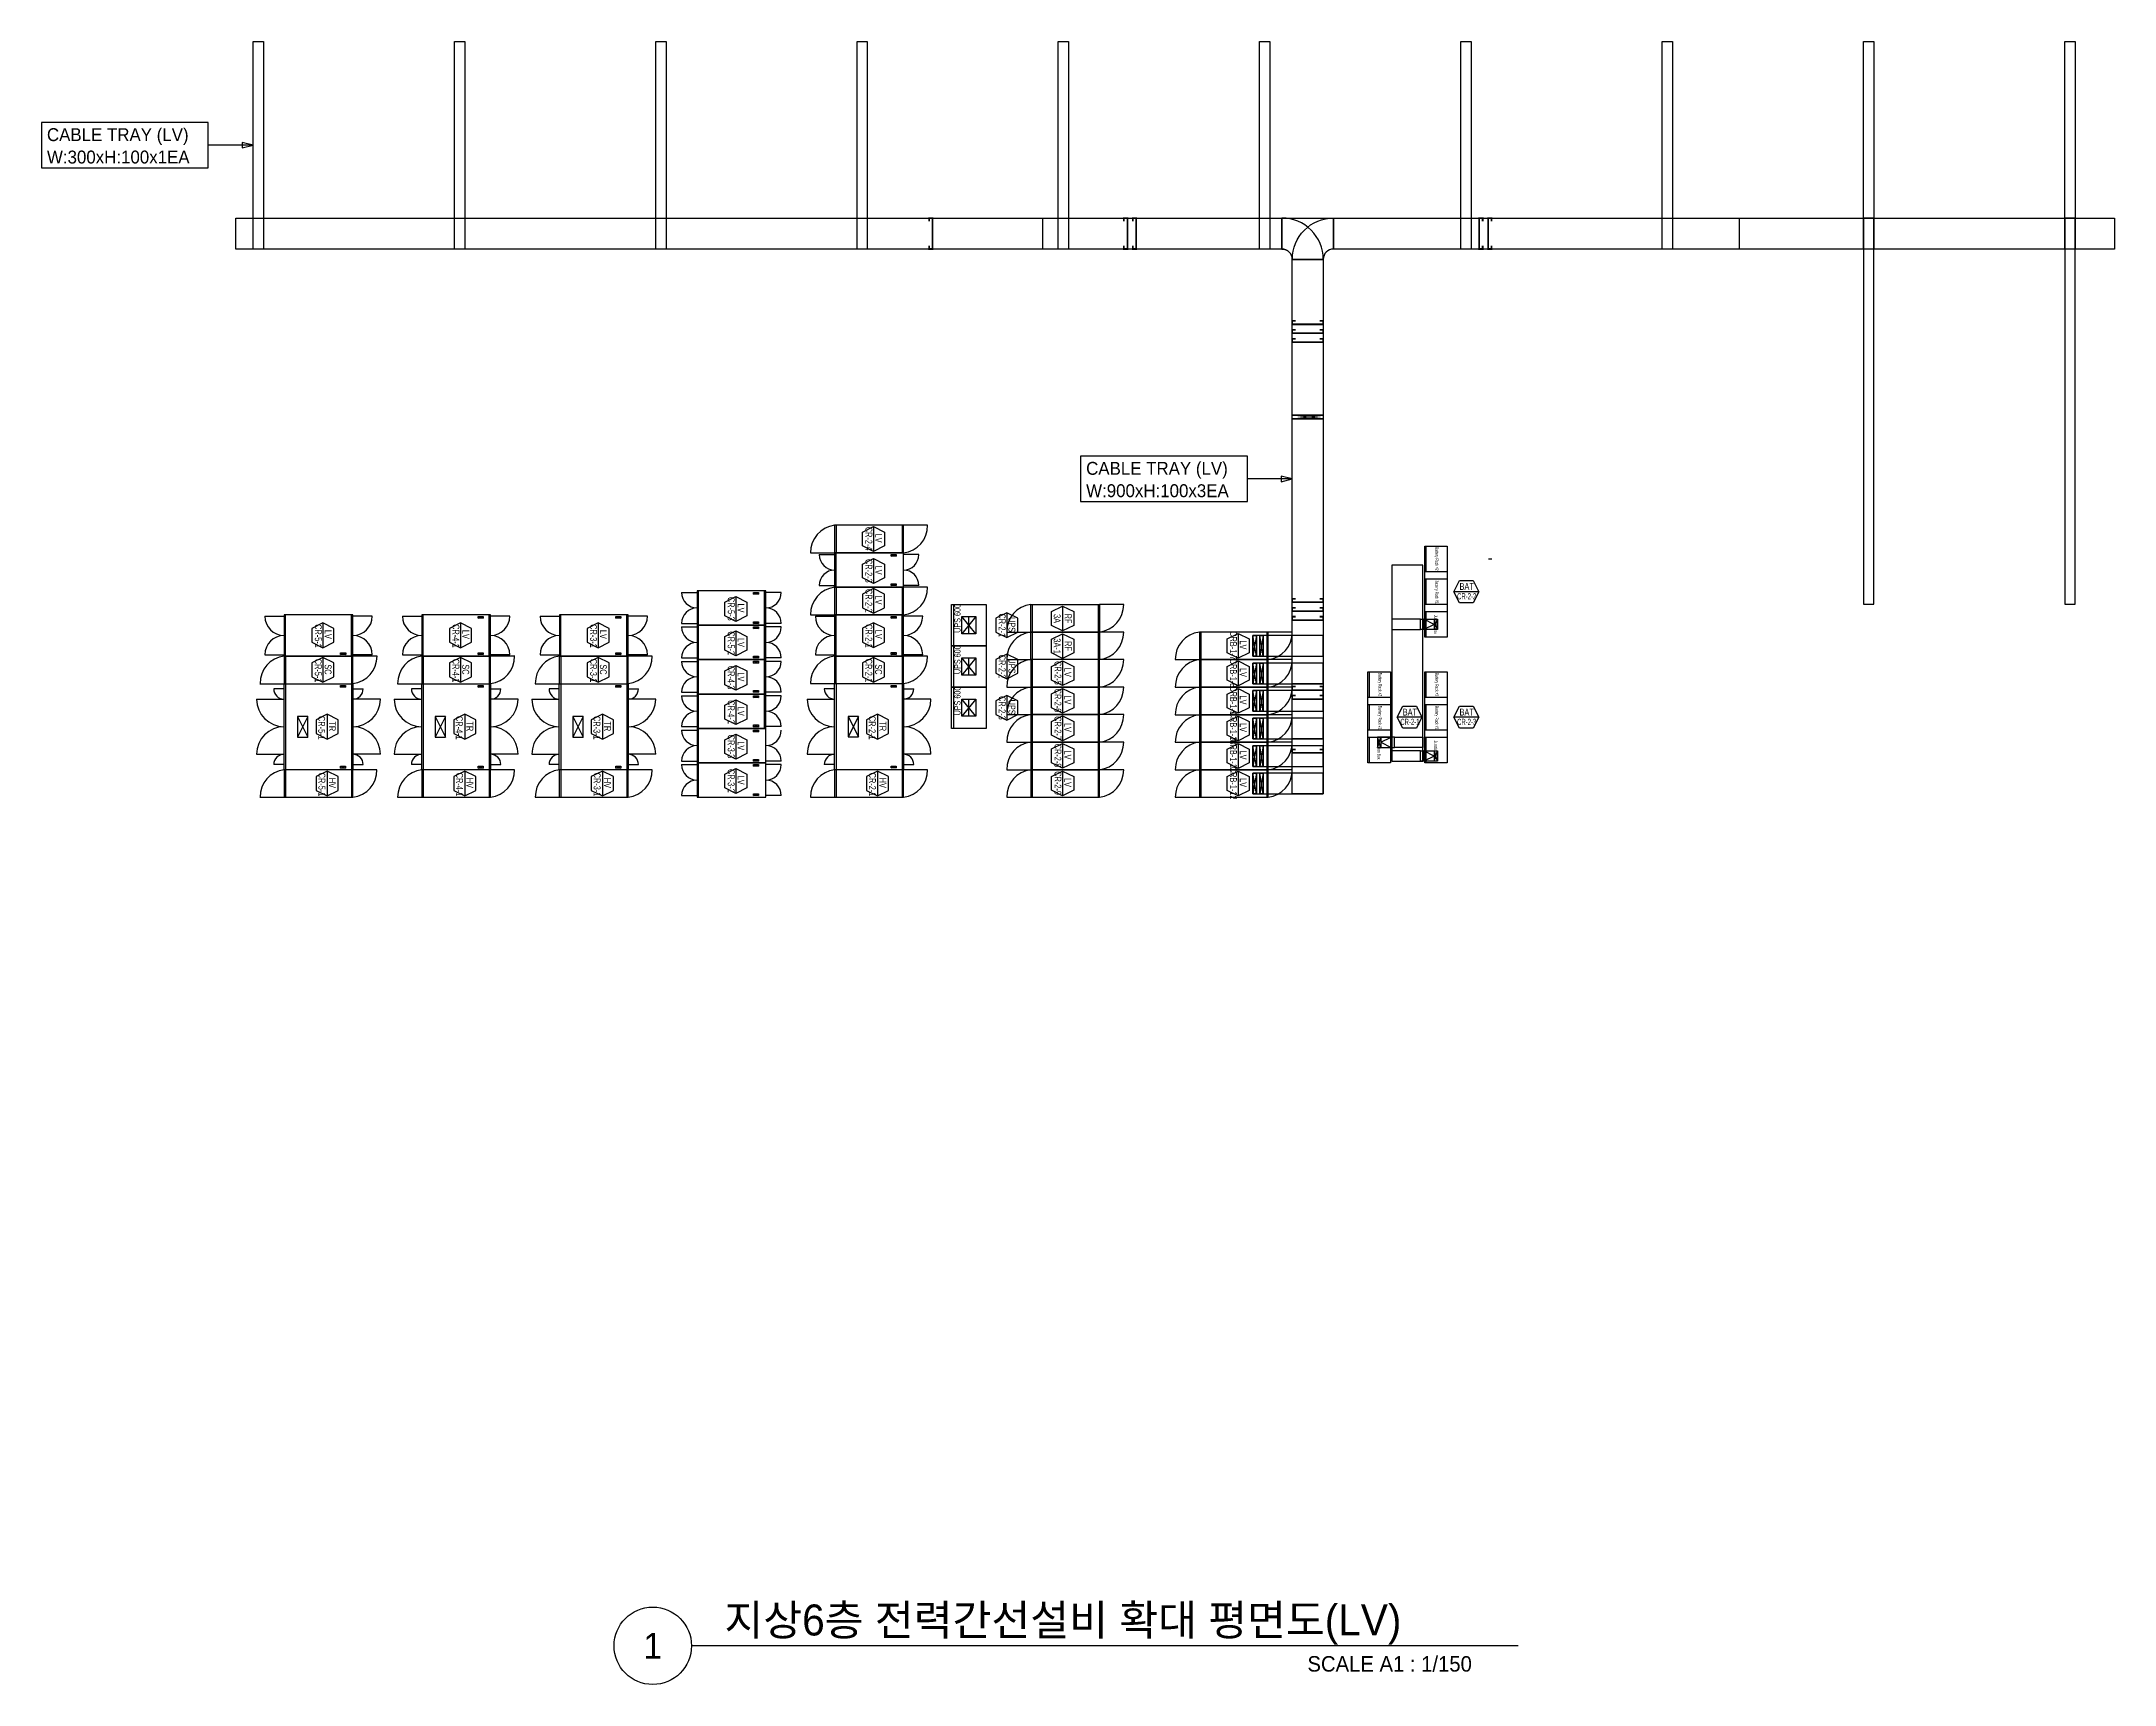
# Model space of a CAD drawing. Header units: millimetres. Extents: x -19577 to 374132, y 182625 to 847314.
# Drawn here: x 278548 to 338797, y 717225 to 764959 of the extents above; entities that cross this region are included whole.
import ezdxf
from ezdxf.enums import TextEntityAlignment as Align

# ---------------------------------------------------------------- set-up
doc = ezdxf.new("R2010")
doc.units = ezdxf.units.MM
doc.header["$LTSCALE"] = 150
for name, color, linetype in [('------00 Switch Gear', 3, 'Continuous'), ('------00 Switch Gear_Number', 1, 'Continuous'), ('-----26 Electrical Cable Tray_HV_N', 30, 'Continuous'), ('-----26 Electrical Cable Tray_LV_UPSBAT', 11, 'Continuous'), ('-----26 Electrical Cable Tray_LV_UT', 141, 'Continuous'), ('-----41 Drawing Title', 2, 'Continuous'), ('A-HAT-MATL', 8, 'Continuous')]:
    doc.layers.add(name, color=color, linetype=linetype)
doc.layers.add('NOPLOT', color=191, linetype='Continuous', plot=False)
doc.styles.add('ELEC', font='Dotum.ttf')

msp = doc.modelspace()

# ---------------------------------------------------------------- texts
at = {"layer": '------00 Switch Gear', "style": 'ELEC', "width": 0.6}
for s, p in [('Battery Rack #2', (319103, 749928, 0)), ('Battery Rack #1', (319103, 748966, 0)), ('Junction Box', (319072, 748025, 0)), ('Battery Rack #2', (317453, 746278, 0)), ('Battery Rack #2', (319103, 746278, 0)), ('Battery Rack #1', (317453, 745316, 0)), ('Battery Rack #1', (319103, 745316, 0)), ('Junction Box', (317422, 744375, 0)), ('Junction Box', (319072, 744375, 0))]:
    msp.add_text(s, height=100, rotation=270, dxfattribs=at).set_placement(p, align=Align.MIDDLE_CENTER)
at = {"layer": '------00 Switch Gear_Number', "color": 0, "style": 'ELEC', "width": 0.7}
for s, p in [('CR-2-4', (302594, 750516, 0)), ('LV', (302879, 750531, 0)), ('CR-2-3', (302594, 749580, 0)), ('LV', (302879, 749601, 0)), ('CR-2-2', (302594, 748710, 0)), ('CR-5-3', (298594, 748478, 0)), ('LV', (298879, 748499, 0)), ('LV', (302879, 748732, 0)), ('CR-5-1', (286594, 747687, 0)), ('LV', (286879, 747734, 0)), ('CR-4-1', (290594, 747687, 0)), ('LV', (290879, 747734, 0)), ('CR-3-1', (294594, 747687, 0)), ('LV', (294879, 747734, 0)), ('CR-5-2', (298594, 747478, 0)), ('CR-2-1', (302594, 747689, 0)), ('LV', (302879, 747735, 0)), ('CR-2-1', (306468, 747998)), ('UPS', (306753, 748020)), ('CRB-1-7', (313190, 747411)), ('LV', (298879, 747499, 0)), ('CR-2-2', (306468, 746798)), ('LV', (313475, 747428)), ('CR-5-1', (286593, 746682, 0)), ('SC', (286878, 746714, 0)), ('CR-4-1', (290593, 746682, 0)), ('SC', (290878, 746714, 0)), ('CR-3-1', (294593, 746682, 0)), ('SC', (294878, 746714, 0)), ('CR-4-3', (298594, 746478, 0)), ('LV', (298879, 746499, 0)), ('CR-2-1', (302593, 746683, 0)), ('SC', (302878, 746715, 0)), ('UPS', (306753, 746820)), ('CR-2-5', (308090, 746614)), ('LV', (308375, 746631)), ('CRB-1-8', (313190, 746611)), ('LV', (313475, 746628)), ('CR-2-3', (306468, 745598)), ('CR-2-6', (308090, 745814)), ('LV', (308375, 745831)), ('CRB-1-9', (313190, 745811, 0)), ('LV', (313475, 745828, 0)), ('CR-5-1', (286691, 745019, 0)), ('CR-4-1', (290691, 745019, 0)), ('CR-3-1', (294691, 745019, 0)), ('CR-4-2', (298594, 745478, 0)), ('LV', (298879, 745499, 0)), ('CR-2-1', (302692, 745021, 0)), ('UPS', (306753, 745620)), ('CR-2-7', (308090, 745014)), ('CRB-1-10', (313190, 745011, 0)), ('TR', (287001, 745064, 0)), ('TR', (291001, 745064, 0)), ('TR', (295001, 745064, 0)), ('CR-3-3', (298594, 744478, 0)), ('TR', (303002, 745065, 0)), ('LV', (308375, 745031)), ('LV', (313475, 745028, 0)), ('LV', (298879, 744499, 0)), ('CR-2-8', (308090, 744214)), ('LV', (308375, 744231)), ('CRB-1-11', (313190, 744211, 0)), ('LV', (313475, 744228, 0)), ('CR-5-1', (286698, 743372, 0)), ('HV', (287001, 743418, 0)), ('CR-4-1', (290698, 743372, 0)), ('HV', (291001, 743418, 0)), ('CR-3-1', (294698, 743372, 0)), ('HV', (295001, 743418, 0)), ('CR-3-2', (298594, 743478, 0)), ('LV', (298879, 743499, 0)), ('CR-2-1', (302699, 743373, 0)), ('HV', (303002, 743420, 0)), ('CR-2-9', (308090, 743414)), ('LV', (308375, 743431)), ('CRB-1-12', (313190, 743411, 0)), ('LV', (313475, 743428, 0))]:
    msp.add_text(s, height=200, rotation=270, dxfattribs=at).set_placement(p, align=Align.MIDDLE_CENTER)
at = {"layer": '------00 Switch Gear_Number', "color": 0, "style": 'ELEC'}
for s, height, width, p in [('CR-2-2', 180, 0.6, (319969, 748842, 0)), ('BAT', 200, 0.7, (319969, 749126, 0)), ('CR-2-1', 180, 0.6, (318319, 745192, 0)), ('BAT', 200, 0.7, (318319, 745476, 0)), ('CR-2-3', 180, 0.6, (319969, 745192, 0)), ('BAT', 200, 0.7, (319969, 745476, 0))]:
    msp.add_text(s, height=height, dxfattribs=dict(at, width=width)).set_placement(p, align=Align.MIDDLE_CENTER)
at = {"layer": '------00 Switch Gear_Number', "color": 7, "style": 'ELEC', "width": 0.7}
for s, p in [('3A', (308067, 748194)), ('RF', (308387, 748194)), ('3A-1', (308067, 747394)), ('RF', (308387, 747394))]:
    msp.add_text(s, height=200, rotation=270, dxfattribs=at).set_placement(p, align=Align.MIDDLE_CENTER)
at = {"layer": '-----26 Electrical Cable Tray_LV_UT', "style": 'ELEC'}
for s, p in [('CABLE TRAY (LV)', (278708, 762252)), ('W:300xH:100x1EA', (278708, 761602)), ('CABLE TRAY (LV)', (308909, 752558)), ('W:900xH:100x3EA', (308909, 751908))]:
    msp.add_text(s, height=375, dxfattribs=at).set_placement(p, align=Align.MIDDLE_LEFT)
at = {"layer": '-----41 Drawing Title', "color": 2, "style": 'ELEC'}
msp.add_text('지상6층 전력간선설비 확대 평면도(LV)', height=900, dxfattribs=at).set_placement((298398, 718650))
at = {"layer": '-----41 Drawing Title', "color": 7, "style": 'ELEC'}
msp.add_text('1', height=750, dxfattribs=at).set_placement((296314, 718350), align=Align.MIDDLE)
at = {"layer": '-----41 Drawing Title', "style": 'ELEC'}
msp.add_text('SCALE A1 : 1/150', height=450, dxfattribs=at).set_placement((320119, 717600), align=Align.RIGHT)

# ---------------------------------------------------------------- blocks, each defined once
blk = doc.blocks.new('UPS 600kV')
at = {"layer": '------00 Switch Gear'}
blk.add_line((800, 850), (-402, 850), dxfattribs=at)
blk.add_lwpolyline([(798, -100), (-402, -100), (-402, 900), (798, 900)], close=True, dxfattribs=at)
at = {"layer": 'NOPLOT'}
for p, q in [((-52, 199), (448, 601)), ((448, 199), (-52, 601)), ((-52, 400), (448, 400))]:
    blk.add_line(p, q, dxfattribs=at)
blk.add_lwpolyline([(448, 601), (448, 199), (-52, 199), (-52, 601)], close=True, dxfattribs=at)
at = {"layer": 'NOPLOT', "style": 'ELEC', "width": 0.85}
blk.add_text('UPS 600', height=178.2, dxfattribs=at).set_placement((-26, 731), align=Align.MIDDLE_LEFT)
blk = doc.blocks.new('A$C2e8f9a8b')
at = {"color": 0}
blk.add_line((30, 750), (30, 0), dxfattribs=at)
blk.add_lwpolyline([(650, 0), (0, 0), (0, 750), (650, 750)], close=True, dxfattribs=at)
blk = doc.blocks.new('A$550585017316')
at = {"color": 0}
for p, q in [((400, 300), (0, 300)), ((0, 300), (0, 0)), ((0, 0), (400, 0)), ((500, 300), (400, 300)), ((400, 0), (500, 0)), ((500, 0), (500, 300))]:
    blk.add_line(p, q, dxfattribs=at)
at = {"color": 8}
for p, q in [((100, 0), (0, 300)), ((0, 0), (100, 300)), ((100, 150), (400, 300)), ((100, 300), (100, 0)), ((100, 150), (400, 0)), ((400, 0), (400, 300))]:
    blk.add_line(p, q, dxfattribs=at)

# ---------------------------------------------------------------- linework, layer by layer
at = {"layer": '------00 Switch Gear'}
for p, q in [((301640, 750903), (301640, 750103)), ((303558, 750903), (303558, 750103)), ((304300, 750903), (303600, 750903)), ((300900, 750103), (301600, 750103)), ((301642, 749103), (301642, 750103)), ((301152, 750051), (301600, 750051)), ((303240, 750053), (303390, 750003)), ((303240, 750003), (303390, 750053)), ((304048, 750051), (303600, 750051)), ((297152, 748950), (297600, 748950)), ((297642, 748002), (297642, 749002)), ((299240, 748952), (299390, 748902)), ((299240, 748902), (299390, 748952)), ((299558, 748002), (299558, 749002)), ((300048, 748950), (299600, 748950)), ((300048, 748950), (299600, 748950)), ((301152, 749155), (301600, 749155)), ((301640, 749103), (301640, 748303)), ((303240, 749203), (303390, 749153)), ((303240, 749153), (303390, 749203)), ((303558, 749103), (303558, 748303)), ((304048, 749155), (303600, 749155)), ((304300, 749103), (303600, 749103)), ((285642, 747102), (285642, 748302)), ((287560, 747102), (287560, 748302)), ((289642, 747102), (289642, 748302)), ((291560, 747102), (291560, 748302)), ((293642, 747102), (293642, 748302)), ((295560, 747102), (295560, 748302)), ((300900, 748303), (301600, 748303)), ((300900, 748303), (301600, 748303)), ((301642, 747103), (301642, 748303)), ((303560, 747103), (303560, 748303)), ((307342, 748603), (307342, 747803)), ((309260, 748603), (309260, 747803)), ((285040, 748262), (285600, 748262)), ((288160, 748262), (287600, 748262)), ((289040, 748262), (289600, 748262)), ((291240, 748252), (291390, 748202)), ((291240, 748202), (291390, 748252)), ((292160, 748262), (291600, 748262)), ((293040, 748262), (293600, 748262)), ((295240, 748252), (295390, 748202)), ((295240, 748202), (295390, 748252)), ((296160, 748262), (295600, 748262)), ((297152, 748054), (297600, 748054)), ((297152, 747950), (297600, 747950)), ((297642, 747002), (297642, 748002)), ((299240, 748102), (299390, 748052)), ((299240, 748052), (299390, 748102)), ((299240, 747952), (299390, 747902)), ((299240, 747902), (299390, 747952)), ((299558, 747002), (299558, 748002)), ((300048, 748054), (299600, 748054)), ((300048, 747950), (299600, 747950)), ((301040, 748263), (301600, 748263)), ((303240, 748253), (303390, 748203)), ((303240, 748203), (303390, 748253)), ((304160, 748263), (303600, 748263)), ((307342, 747803), (307342, 747003)), ((309260, 747803), (309260, 747003)), ((312240, 747800), (312240, 747000)), ((314158, 747800), (314158, 747000)), ((285040, 747142), (285600, 747142)), ((285639, 747102), (285639, 746302)), ((287240, 747202), (287390, 747152)), ((287240, 747152), (287390, 747202)), ((287559, 747102), (287559, 746302)), ((288160, 747142), (287600, 747142)), ((288301, 747102), (287601, 747102)), ((289040, 747142), (289600, 747142)), ((289639, 747102), (289639, 746302)), ((291240, 747202), (291390, 747152)), ((291240, 747152), (291390, 747202)), ((291559, 747102), (291559, 746302)), ((292160, 747142), (291600, 747142)), ((292301, 747102), (291601, 747102)), ((293040, 747142), (293600, 747142)), ((293639, 747102), (293639, 746302)), ((295240, 747202), (295390, 747152)), ((295240, 747152), (295390, 747202)), ((295559, 747102), (295559, 746302)), ((296160, 747142), (295600, 747142)), ((296301, 747102), (295601, 747102)), ((299240, 747102), (299390, 747052)), ((299240, 747052), (299390, 747102)), ((301040, 747143), (301600, 747143)), ((301639, 747103), (301639, 746303)), ((303240, 747203), (303390, 747153)), ((303240, 747153), (303390, 747203)), ((303559, 747103), (303559, 746303)), ((304160, 747143), (303600, 747143)), ((304301, 747103), (303601, 747103)), ((297152, 747054), (297600, 747054)), ((297152, 746950), (297600, 746950)), ((297642, 746002), (297642, 747002)), ((299240, 746952), (299390, 746902)), ((299240, 746902), (299390, 746952)), ((299558, 746002), (299558, 747002)), ((300048, 747054), (299600, 747054)), ((300048, 746950), (299600, 746950)), ((307340, 747003), (307340, 746203)), ((309258, 747003), (309258, 746203)), ((310000, 747003), (309300, 747003)), ((312240, 747000), (312240, 746200)), ((314158, 747000), (314158, 746200)), ((284899, 746302), (285599, 746302)), ((285599, 746152), (285299, 746152)), ((285643, 746302), (285643, 743802)), ((287239, 746252), (287389, 746202)), ((287239, 746202), (287389, 746252)), ((287239, 746252), (287389, 746202)), ((287239, 746202), (287389, 746252)), ((287557, 746302), (287557, 743802)), ((287599, 746152), (287899, 746152)), ((288899, 746302), (289599, 746302)), ((289599, 746152), (289299, 746152)), ((289643, 746302), (289643, 743802)), ((291239, 746252), (291389, 746202)), ((291239, 746202), (291389, 746252)), ((291557, 746302), (291557, 743802)), ((291599, 746152), (291899, 746152)), ((292899, 746302), (293599, 746302)), ((293599, 746152), (293299, 746152)), ((293643, 746302), (293643, 743802)), ((295239, 746252), (295389, 746202)), ((295239, 746202), (295389, 746252)), ((295557, 746302), (295557, 743802)), ((295599, 746152), (295899, 746152)), ((297152, 746054), (297600, 746054)), ((297152, 745950), (297600, 745950)), ((297642, 745002), (297642, 746002)), ((299240, 746102), (299390, 746052)), ((299240, 746052), (299390, 746102)), ((299240, 745952), (299390, 745902)), ((299240, 745902), (299390, 745952)), ((299558, 745002), (299558, 746002)), ((300048, 746054), (299600, 746054)), ((300048, 745950), (299600, 745950)), ((300899, 746303), (301599, 746303)), ((301600, 746153), (301300, 746153)), ((301644, 746303), (301644, 743803)), ((303240, 746253), (303390, 746203)), ((303240, 746203), (303390, 746253)), ((303558, 746303), (303558, 743803)), ((303600, 746153), (303900, 746153)), ((307340, 746203), (307340, 745403)), ((309258, 746203), (309258, 745403)), ((310000, 746203), (309300, 746203)), ((312240, 746200), (312240, 745400)), ((314158, 746200), (314158, 745400)), ((284799, 745852), (285599, 745852)), ((288399, 745852), (287599, 745852)), ((288799, 745852), (289599, 745852)), ((292399, 745852), (291599, 745852)), ((292799, 745852), (293599, 745852)), ((296399, 745852), (295599, 745852)), ((300800, 745853), (301600, 745853)), ((304400, 745853), (303600, 745853)), ((307340, 745403), (307340, 744603)), ((309258, 745403), (309258, 744603)), ((310000, 745403), (309300, 745403)), ((312240, 745400), (312240, 744600)), ((314158, 745400), (314158, 744600)), ((297152, 745054), (297600, 745054)), ((297152, 744950), (297600, 744950)), ((297642, 744002), (297642, 745002)), ((299240, 745102), (299390, 745052)), ((299240, 745052), (299390, 745102)), ((299240, 744952), (299390, 744902)), ((299240, 744902), (299390, 744952)), ((300048, 745054), (299600, 745054)), ((284799, 744252), (285599, 744252)), ((288399, 744252), (287599, 744252)), ((288799, 744252), (289599, 744252)), ((292399, 744252), (291599, 744252)), ((292799, 744252), (293599, 744252)), ((296399, 744252), (295599, 744252)), ((299240, 744102), (299390, 744052)), ((299240, 744052), (299390, 744102)), ((300800, 744253), (301600, 744253)), ((304400, 744253), (303600, 744253)), ((307340, 744603), (307340, 743803)), ((309258, 744603), (309258, 743803)), ((310000, 744603), (309300, 744603)), ((312240, 744600), (312240, 743800)), ((314158, 744600), (314158, 743800)), ((285599, 743952), (285299, 743952)), ((285639, 743802), (285639, 743002)), ((287239, 743902), (287389, 743852)), ((287239, 743852), (287389, 743902)), ((287557, 743802), (287557, 743002)), ((287599, 743952), (287899, 743952)), ((288299, 743802), (287599, 743802)), ((289599, 743952), (289299, 743952)), ((289639, 743802), (289639, 743002)), ((291239, 743902), (291389, 743852)), ((291239, 743852), (291389, 743902)), ((291557, 743802), (291557, 743002)), ((291599, 743952), (291899, 743952)), ((292299, 743802), (291599, 743802)), ((293599, 743952), (293299, 743952)), ((293639, 743802), (293639, 743002)), ((295239, 743902), (295389, 743852)), ((295239, 743852), (295389, 743902)), ((295557, 743802), (295557, 743002)), ((295599, 743952), (295899, 743952)), ((296299, 743802), (295599, 743802)), ((297152, 744054), (297600, 744054)), ((297152, 743950), (297600, 743950)), ((297642, 743002), (297642, 744002)), ((299240, 743952), (299390, 743902)), ((299240, 743902), (299390, 743952)), ((300048, 744054), (299600, 744054)), ((300048, 743950), (299600, 743950)), ((301600, 743953), (301300, 743953)), ((301640, 743803), (301640, 743003)), ((303240, 743903), (303390, 743853)), ((303240, 743853), (303390, 743903)), ((303558, 743803), (303558, 743003)), ((303600, 743953), (303900, 743953)), ((304300, 743803), (303600, 743803)), ((307340, 743803), (307340, 743003)), ((309258, 743803), (309258, 743003)), ((310000, 743803), (309300, 743803)), ((312240, 743800), (312240, 743000)), ((314158, 743800), (314158, 743000)), ((284899, 743002), (285599, 743002)), ((288899, 743002), (289599, 743002)), ((292899, 743002), (293599, 743002)), ((297152, 743054), (297600, 743054)), ((299240, 743102), (299390, 743052)), ((299240, 743052), (299390, 743102)), ((300048, 743054), (299600, 743054)), ((300900, 743003), (301600, 743003))]:
    msp.add_line(p, q, dxfattribs=at)
at = {"layer": '------00 Switch Gear', "elevation": 0}
for points in [[(301600, 750903), (301600, 750103), (303600, 750103), (303600, 750903)], [(303600, 749103), (303600, 750103), (301600, 750103), (301600, 749103)], [(319400, 747650), (318750, 747650), (318750, 750300), (319400, 750300)], [(303390, 750053), (303390, 750003), (303240, 750003), (303240, 750053)], [(299600, 748002), (299600, 749002), (297600, 749002), (297600, 748002)], [(299390, 748952), (299390, 748902), (299240, 748902), (299240, 748952)], [(301600, 749103), (301600, 748303), (303600, 748303), (303600, 749103)], [(303390, 749203), (303390, 749153), (303240, 749153), (303240, 749203)], [(287600, 747102), (287600, 748302), (285600, 748302), (285600, 747102)], [(291600, 747102), (291600, 748302), (289600, 748302), (289600, 747102)], [(295600, 747102), (295600, 748302), (293600, 748302), (293600, 747102)], [(303600, 747103), (303600, 748303), (301600, 748303), (301600, 747103)], [(309300, 748603), (309300, 747803), (307300, 747803), (307300, 748603)], [(291390, 748252), (291390, 748202), (291240, 748202), (291240, 748252)], [(295390, 748252), (295390, 748202), (295240, 748202), (295240, 748252)], [(299600, 747002), (299600, 748002), (297600, 748002), (297600, 747002)], [(299390, 748102), (299390, 748052), (299240, 748052), (299240, 748102)], [(299390, 747952), (299390, 747902), (299240, 747902), (299240, 747952)], [(303390, 748253), (303390, 748203), (303240, 748203), (303240, 748253)], [(309300, 747803), (309300, 747003), (307300, 747003), (307300, 747803)], [(312200, 747800), (312200, 747000), (314200, 747000), (314200, 747800)], [(285599, 747102), (285599, 746302), (287601, 746302), (287601, 747102)], [(287390, 747202), (287390, 747152), (287240, 747152), (287240, 747202)], [(289599, 747102), (289599, 746302), (291601, 746302), (291601, 747102)], [(291390, 747202), (291390, 747152), (291240, 747152), (291240, 747202)], [(293599, 747102), (293599, 746302), (295601, 746302), (295601, 747102)], [(295390, 747202), (295390, 747152), (295240, 747152), (295240, 747202)], [(299390, 747102), (299390, 747052), (299240, 747052), (299240, 747102)], [(301599, 747103), (301599, 746303), (303601, 746303), (303601, 747103)], [(303390, 747203), (303390, 747153), (303240, 747153), (303240, 747203)], [(299600, 746002), (299600, 747002), (297600, 747002), (297600, 746002)], [(299390, 746952), (299390, 746902), (299240, 746902), (299240, 746952)], [(307300, 747003), (307300, 746203), (309300, 746203), (309300, 747003)], [(312200, 747000), (312200, 746200), (314200, 746200), (314200, 747000)], [(317750, 744000), (317100, 744000), (317100, 746650), (317750, 746650)], [(319400, 744000), (318750, 744000), (318750, 746650), (319400, 746650)], [(287599, 746302), (287599, 743802), (285599, 743802), (285599, 746302)], [(287389, 746252), (287389, 746202), (287239, 746202), (287239, 746252)], [(287389, 746252), (287389, 746202), (287239, 746202), (287239, 746252)], [(291599, 746302), (291599, 743802), (289599, 743802), (289599, 746302)], [(291389, 746252), (291389, 746202), (291239, 746202), (291239, 746252)], [(295599, 746302), (295599, 743802), (293599, 743802), (293599, 746302)], [(295389, 746252), (295389, 746202), (295239, 746202), (295239, 746252)], [(299600, 745002), (299600, 746002), (297600, 746002), (297600, 745002)], [(299390, 746102), (299390, 746052), (299240, 746052), (299240, 746102)], [(299390, 745952), (299390, 745902), (299240, 745902), (299240, 745952)], [(303600, 746303), (303600, 743803), (301600, 743803), (301600, 746303)], [(303390, 746253), (303390, 746203), (303240, 746203), (303240, 746253)], [(307300, 746203), (307300, 745403), (309300, 745403), (309300, 746203)], [(307300, 745403), (307300, 744603), (309300, 744603), (309300, 745403)], [(299600, 744002), (299600, 745002), (297600, 745002), (297600, 744002)], [(299390, 745102), (299390, 745052), (299240, 745052), (299240, 745102)], [(299390, 744952), (299390, 744902), (299240, 744902), (299240, 744952)], [(299390, 744102), (299390, 744052), (299240, 744052), (299240, 744102)], [(307300, 744603), (307300, 743803), (309300, 743803), (309300, 744603)], [(285599, 743802), (285599, 743002), (287599, 743002), (287599, 743802)], [(287389, 743902), (287389, 743852), (287239, 743852), (287239, 743902)], [(289599, 743802), (289599, 743002), (291599, 743002), (291599, 743802)], [(291389, 743902), (291389, 743852), (291239, 743852), (291239, 743902)], [(293599, 743802), (293599, 743002), (295599, 743002), (295599, 743802)], [(295389, 743902), (295389, 743852), (295239, 743852), (295239, 743902)], [(299600, 743002), (299600, 744002), (297600, 744002), (297600, 743002)], [(299390, 743952), (299390, 743902), (299240, 743902), (299240, 743952)], [(301600, 743803), (301600, 743003), (303600, 743003), (303600, 743803)], [(303390, 743903), (303390, 743853), (303240, 743853), (303240, 743903)], [(307300, 743803), (307300, 743003), (309300, 743003), (309300, 743803)], [(299390, 743102), (299390, 743052), (299240, 743052), (299240, 743102)]]:
    msp.add_lwpolyline(points, close=True, dxfattribs=at)
at = {"layer": '------00 Switch Gear'}
for points in [[(307300, 748603, 0.385743), (306600, 747803), (307300, 747803)], [(309300, 747803, 0.385743), (310000, 748603), (309300, 748603)], [(307300, 747803, 0.385743), (306600, 747003), (307300, 747003)], [(309300, 747003, 0.385743), (310000, 747803), (309300, 747803)], [(312200, 747800, 0.385743), (311500, 747000), (312200, 747000)], [(314200, 747000, 0.385743), (314900, 747800), (314200, 747800)], [(307300, 747003, 0.385743), (306600, 746203), (307300, 746203)], [(312200, 747000, 0.385743), (311500, 746200), (312200, 746200)], [(314200, 746200, 0.385743), (314900, 747000), (314200, 747000)], [(307300, 746203, 0.385743), (306600, 745403), (307300, 745403)], [(307300, 745403, 0.385743), (306600, 744603), (307300, 744603)], [(307300, 744603, 0.385743), (306600, 743803), (307300, 743803)], [(307300, 743803, 0.385743), (306600, 743003), (307300, 743003)]]:
    msp.add_lwpolyline(points, format="xyb", dxfattribs=at)
at = {"layer": '------00 Switch Gear', "elevation": 0}
for points in [[(312200, 746200, 0.385743), (311500, 745400), (312200, 745400)], [(314200, 745400, 0.385743), (314900, 746200), (314200, 746200)], [(312200, 745400, 0.385743), (311500, 744600), (312200, 744600)], [(314200, 744600, 0.385743), (314900, 745400), (314200, 745400)], [(312200, 744600, 0.385743), (311500, 743800), (312200, 743800)], [(314200, 743800, 0.385743), (314900, 744600), (314200, 744600)], [(312200, 743800, 0.385743), (311500, 743000), (312200, 743000)], [(314200, 743000, 0.385743), (314900, 743800), (314200, 743800)]]:
    msp.add_lwpolyline(points, format="xyb", dxfattribs=at)
at = {"layer": '------00 Switch Gear'}
for points in [[(312200, 746200), (312200, 745400), (314200, 745400), (314200, 746200)], [(312200, 745400), (312200, 744600), (314200, 744600), (314200, 745400)], [(312200, 744600), (312200, 743800), (314200, 743800), (314200, 744600)], [(312200, 743800), (312200, 743000), (314200, 743000), (314200, 743800)]]:
    msp.add_lwpolyline(points, close=True, dxfattribs=at)
for centre, radius, start, end in [((301692, 750117), 791, 96.62652, 181.00162), ((303509, 750889), 791, 276.62652, 1.00162), ((301600, 750051), 448, 180, 270), ((301600, 749155), 448, 90, 180), ((303600, 750051), 448, 270, 0), ((303600, 749155), 448, 0, 90), ((297600, 748950), 448, 180, 270), ((299600, 748950), 448, 270, 0), ((301692, 748317), 791, 96.62652, 181.00162), ((303509, 749089), 791, 276.62652, 1.00162), ((297600, 748054), 448, 90, 180), ((299600, 748054), 448, 0, 90), ((285600, 748262), 560, 180, 270), ((285600, 747142), 560, 90, 180), ((287600, 748262), 560, 270, 0), ((287600, 747142), 560, 0, 90), ((289600, 748262), 560, 180, 270), ((289600, 747142), 560, 90, 180), ((291600, 748262), 560, 270, 0), ((291600, 747142), 560, 0, 90), ((293600, 748262), 560, 180, 270), ((293600, 747142), 560, 90, 180), ((295600, 748262), 560, 270, 0), ((295600, 747142), 560, 0, 90), ((297600, 747950), 448, 180, 270), ((299600, 747950), 448, 270, 0), ((301600, 748263), 560, 180, 270), ((301600, 747143), 560, 90, 180), ((303600, 748263), 560, 270, 0), ((303600, 747143), 560, 0, 90), ((285691, 746315), 791, 96.62652, 181.00162), ((287510, 747088), 791, 276.62652, 1.00162), ((289691, 746315), 791, 96.62652, 181.00162), ((291510, 747088), 791, 276.62652, 1.00162), ((293691, 746315), 791, 96.62652, 181.00162), ((295510, 747088), 791, 276.62652, 1.00162), ((297600, 747054), 448, 90, 180), ((299600, 747054), 448, 0, 90), ((301691, 746317), 791, 96.62652, 181.00162), ((303510, 747089), 791, 276.62652, 1.00162), ((297600, 746950), 448, 180, 270), ((297600, 746054), 448, 90, 180), ((299600, 746950), 448, 270, 0), ((299600, 746054), 448, 0, 90), ((309209, 746989), 791, 276.62652, 1.00162), ((285599, 746152), 300, 180, 270), ((287599, 746152), 300, 270, 0), ((289599, 746152), 300, 180, 270), ((291599, 746152), 300, 270, 0), ((293599, 746152), 300, 180, 270), ((295599, 746152), 300, 270, 0), ((297600, 745950), 448, 180, 270), ((299600, 745950), 448, 270, 0), ((301600, 746153), 300, 180, 270), ((303600, 746153), 300, 270, 0), ((309209, 746189), 791, 276.62652, 1.00162), ((285599, 745852), 800, 180, 270), ((287599, 745852), 800, 270, 0), ((289599, 745852), 800, 180, 270), ((291599, 745852), 800, 270, 0), ((293599, 745852), 800, 180, 270), ((295599, 745852), 800, 270, 0), ((297600, 745054), 448, 90, 180), ((299600, 745054), 448, 0, 90), ((301600, 745853), 800, 180, 270), ((303600, 745853), 800, 270, 0), ((309209, 745389), 791, 276.62652, 1.00162), ((285599, 744252), 800, 90, 180), ((287599, 744252), 800, 0, 90), ((289599, 744252), 800, 90, 180), ((291599, 744252), 800, 0, 90), ((293599, 744252), 800, 90, 180), ((295599, 744252), 800, 0, 90), ((297600, 744950), 448, 180, 270), ((299600, 744950), 448, 270, 0), ((301600, 744253), 800, 90, 180), ((303600, 744253), 800, 0, 90), ((285599, 743952), 300, 90, 180), ((287599, 743952), 300, 0, 90), ((289599, 743952), 300, 90, 180), ((291599, 743952), 300, 0, 90), ((293599, 743952), 300, 90, 180), ((295599, 743952), 300, 0, 90), ((297600, 744054), 448, 90, 180), ((299600, 744054), 448, 0, 90), ((301600, 743953), 300, 90, 180), ((303600, 743953), 300, 0, 90), ((309209, 744589), 791, 276.62652, 1.00162), ((285691, 743015), 791, 96.62652, 181.00162), ((287508, 743788), 791, 276.62652, 1.00162), ((289691, 743015), 791, 96.62652, 181.00162), ((291508, 743788), 791, 276.62652, 1.00162), ((293691, 743015), 791, 96.62652, 181.00162), ((295508, 743788), 791, 276.62652, 1.00162), ((297600, 743950), 448, 180, 270), ((297600, 743054), 448, 90, 180), ((299600, 743950), 448, 270, 0), ((299600, 743054), 448, 0, 90), ((301692, 743017), 791, 96.62652, 181.00162), ((303509, 743789), 791, 276.62652, 1.00162), ((309209, 743789), 791, 276.62652, 1.00162)]:
    msp.add_arc(centre, radius, start, end, dxfattribs=at)
at = {"layer": '------00 Switch Gear_Number', "color": 1, "elevation": 0}
for points in [[(302728, 750865), (302728, 750145), (302408, 750305), (302408, 750705), (302728, 750865), (303048, 750705), (303048, 750305), (302728, 750145)], [(302728, 749935), (302728, 749215), (302408, 749375), (302408, 749775), (302728, 749935), (303048, 749775), (303048, 749375), (302728, 749215)], [(302728, 749066), (302728, 748346), (303048, 748506), (303048, 748906), (302728, 749066), (302408, 748906), (302408, 748506), (302728, 748346)], [(298728, 748833), (298728, 748113), (298408, 748273), (298408, 748674), (298728, 748833), (299048, 748674), (299048, 748273), (298728, 748113)], [(306602, 748363), (306602, 747643), (306922, 747803), (306922, 748204), (306602, 748363), (306282, 748204), (306282, 747803), (306602, 747643)], [(308227, 748554), (308227, 747834), (307907, 747994), (307907, 748395), (308227, 748554), (308547, 748395), (308547, 747994), (308227, 747834)], [(286728, 748068), (286728, 747348), (287048, 747507), (287048, 747908), (286728, 748068), (286408, 747908), (286408, 747507), (286728, 747348)], [(290728, 748068), (290728, 747348), (291048, 747507), (291048, 747908), (290728, 748068), (290408, 747908), (290408, 747507), (290728, 747348)], [(294728, 748068), (294728, 747348), (295048, 747507), (295048, 747908), (294728, 748068), (294408, 747908), (294408, 747507), (294728, 747348)], [(298728, 747833), (298728, 747113), (298408, 747273), (298408, 747674), (298728, 747833), (299048, 747674), (299048, 747273), (298728, 747113)], [(302728, 748069), (302728, 747349), (303048, 747509), (303048, 747910), (302728, 748069), (302408, 747910), (302408, 747509), (302728, 747349)], [(308227, 747754), (308227, 747034), (307907, 747194), (307907, 747595), (308227, 747754), (308547, 747595), (308547, 747194), (308227, 747034)], [(313327, 747762), (313327, 747042), (313007, 747202), (313007, 747602), (313327, 747762), (313647, 747602), (313647, 747202), (313327, 747042)], [(306602, 747163), (306602, 746443), (306922, 746603), (306922, 747004), (306602, 747163), (306282, 747004), (306282, 746603), (306602, 746443)], [(286727, 747063), (286727, 746343), (287047, 746502), (287047, 746903), (286727, 747063), (286407, 746903), (286407, 746502), (286727, 746343)], [(290727, 747063), (290727, 746343), (291047, 746502), (291047, 746903), (290727, 747063), (290407, 746903), (290407, 746502), (290727, 746343)], [(294727, 747063), (294727, 746343), (295047, 746502), (295047, 746903), (294727, 747063), (294407, 746903), (294407, 746502), (294727, 746343)], [(298728, 746833), (298728, 746113), (298408, 746273), (298408, 746674), (298728, 746833), (299048, 746674), (299048, 746273), (298728, 746113)], [(302727, 747064), (302727, 746344), (303047, 746504), (303047, 746905), (302727, 747064), (302407, 746905), (302407, 746504), (302727, 746344)], [(308227, 746965), (308227, 746245), (307907, 746405), (307907, 746805), (308227, 746965), (308547, 746805), (308547, 746405), (308227, 746245)], [(313327, 746962), (313327, 746242), (313007, 746402), (313007, 746802), (313327, 746962), (313647, 746802), (313647, 746402), (313327, 746242)], [(306602, 745963), (306602, 745243), (306922, 745403), (306922, 745804), (306602, 745963), (306282, 745804), (306282, 745403), (306602, 745243)], [(308227, 746165), (308227, 745445), (307907, 745605), (307907, 746005), (308227, 746165), (308547, 746005), (308547, 745605), (308227, 745445)], [(313327, 746162), (313327, 745442), (313007, 745602), (313007, 746002), (313327, 746162), (313647, 746002), (313647, 745602), (313327, 745442)], [(286849, 745412), (286849, 744692), (287169, 744851), (287169, 745252), (286849, 745412), (286529, 745252), (286529, 744851), (286849, 744692)], [(290849, 745412), (290849, 744692), (291169, 744851), (291169, 745252), (290849, 745412), (290529, 745252), (290529, 744851), (290849, 744692)], [(294849, 745412), (294849, 744692), (295169, 744851), (295169, 745252), (294849, 745412), (294529, 745252), (294529, 744851), (294849, 744692)], [(298728, 745833), (298728, 745113), (298408, 745273), (298408, 745674), (298728, 745833), (299048, 745674), (299048, 745273), (298728, 745113)], [(302850, 745413), (302850, 744693), (303170, 744853), (303170, 745254), (302850, 745413), (302530, 745254), (302530, 744853), (302850, 744693)], [(308227, 745365), (308227, 744645), (307907, 744805), (307907, 745205), (308227, 745365), (308547, 745205), (308547, 744805), (308227, 744645)], [(313327, 745362), (313327, 744642), (313007, 744802), (313007, 745202), (313327, 745362), (313647, 745202), (313647, 744802), (313327, 744642)], [(298728, 744833), (298728, 744113), (298408, 744273), (298408, 744674), (298728, 744833), (299048, 744674), (299048, 744273), (298728, 744113)], [(308227, 744565), (308227, 743845), (307907, 744005), (307907, 744405), (308227, 744565), (308547, 744405), (308547, 744005), (308227, 743845)], [(313327, 744562), (313327, 743842), (313007, 744002), (313007, 744402), (313327, 744562), (313647, 744402), (313647, 744002), (313327, 743842)], [(286849, 743762), (286849, 743042), (287169, 743201), (287169, 743602), (286849, 743762), (286529, 743602), (286529, 743201), (286849, 743042)], [(290849, 743762), (290849, 743042), (291169, 743201), (291169, 743602), (290849, 743762), (290529, 743602), (290529, 743201), (290849, 743042)], [(294849, 743762), (294849, 743042), (295169, 743201), (295169, 743602), (294849, 743762), (294529, 743602), (294529, 743201), (294849, 743042)], [(298728, 743833), (298728, 743113), (298408, 743273), (298408, 743674), (298728, 743833), (299048, 743674), (299048, 743273), (298728, 743113)], [(302850, 743763), (302850, 743043), (303170, 743203), (303170, 743604), (302850, 743763), (302530, 743604), (302530, 743203), (302850, 743043)], [(308227, 743765), (308227, 743045), (307907, 743205), (307907, 743605), (308227, 743765), (308547, 743605), (308547, 743205), (308227, 743045)], [(313327, 743762), (313327, 743042), (313007, 743202), (313007, 743602), (313327, 743762), (313647, 743602), (313647, 743202), (313327, 743042)]]:
    msp.add_lwpolyline(points, dxfattribs=at)
at = {"layer": '------00 Switch Gear_Number', "elevation": 0}
for points in [[(320320, 748975), (319600, 748975), (319760, 749295), (320160, 749295), (320320, 748975), (320160, 748655), (319760, 748655), (319600, 748975)], [(318670, 745325), (317950, 745325), (318110, 745645), (318510, 745645), (318670, 745325), (318510, 745005), (318110, 745005), (317950, 745325)], [(320320, 745325), (319600, 745325), (319760, 745645), (320160, 745645), (320320, 745325), (320160, 745005), (319760, 745005), (319600, 745325)]]:
    msp.add_lwpolyline(points, dxfattribs=at)
at = {"layer": '-----26 Electrical Cable Tray_HV_N', "color": 1, "elevation": 0}
for points in [[(278548, 762602), (278548, 761287), (283395, 761287), (283395, 762602)], [(308749, 752908), (308749, 751593), (313595, 751593), (313595, 752908)]]:
    msp.add_lwpolyline(points, close=True, dxfattribs=at)
for points in [[(284700, 761945), (284380, 762025), (284380, 761865), (284700, 761945), (283395, 761945)], [(314900, 752250), (314580, 752330), (314580, 752170), (314900, 752250), (313595, 752250)]]:
    msp.add_lwpolyline(points, dxfattribs=at)
at = {"layer": '-----26 Electrical Cable Tray_LV_UPSBAT', "elevation": 0}
for points in [[(318695, 749745), (317795, 749745), (317795, 744050), (318695, 744050)], [(318625, 748175), (317795, 748175), (317795, 747875), (318625, 747875)], [(317875, 744750), (318695, 744750), (318695, 744450), (317875, 744450)], [(318625, 744350), (317795, 744350), (317795, 744050), (318625, 744050)]]:
    msp.add_lwpolyline(points, close=True, dxfattribs=at)
at = {"layer": '-----26 Electrical Cable Tray_LV_UT', "elevation": 0}
for points in [[(284700, 764959), (285000, 764959), (285000, 758930), (284700, 758930)], [(290550, 764959), (290850, 764959), (290850, 758930), (290550, 758930)], [(296400, 764959), (296700, 764959), (296700, 758930), (296400, 758930)], [(302250, 764959), (302550, 764959), (302550, 758930), (302250, 758930)], [(308100, 764959), (308400, 764959), (308400, 758930), (308100, 758930)], [(313950, 764959), (314250, 764959), (314250, 758930), (313950, 758930)], [(319800, 764959), (320100, 764959), (320100, 758930), (319800, 758930)], [(325650, 764959), (325950, 764959), (325950, 758930), (325650, 758930)], [(331500, 764959), (331800, 764959), (331800, 758930), (331500, 758930)], [(337350, 764959), (337650, 764959), (337650, 758930), (337350, 758930)], [(314600, 759830), (314600, 758930), (284194, 758930), (284194, 759830)], [(314600, 759830), (314600, 758930), (307650, 758930), (307650, 759830)], [(327883, 759830), (327883, 758930), (316100, 758930), (316100, 759830)], [(338797, 759830), (338797, 758930), (316100, 758930), (316100, 759830)], [(331500, 748612), (331800, 748612), (331800, 759830), (331500, 759830)], [(337350, 748612), (337650, 748612), (337650, 759830), (337350, 759830)], [(314900, 758630), (315800, 758630), (315800, 754100), (314900, 754100)], [(314900, 758630), (315800, 758630), (315800, 754100), (314900, 754100)], [(314900, 758630), (315800, 758630), (315800, 754100), (314900, 754100)], [(314900, 754100), (315800, 754100), (315800, 754000), (314900, 754000)], [(314900, 754000), (315800, 754000), (315800, 746300), (314900, 746300)], [(314900, 754000), (315800, 754000), (315800, 744700), (314900, 744700)], [(314900, 754000), (315800, 754000), (315800, 743100), (314900, 743100)], [(315800, 745500), (315800, 746100), (313758, 746100), (313758, 745500)], [(313758, 745500), (313758, 746100), (313858, 746100), (313858, 745500)], [(313958, 745500), (313958, 746100), (314058, 746100), (314058, 745500)], [(315800, 744700), (315800, 745300), (313758, 745300), (313758, 744700)], [(313758, 744700), (313758, 745300), (313858, 745300), (313858, 744700)], [(313958, 744700), (313958, 745300), (314058, 745300), (314058, 744700)], [(315800, 743900), (315800, 744500), (313758, 744500), (313758, 743900)], [(313758, 743900), (313758, 744500), (313858, 744500), (313858, 743900)], [(313958, 743900), (313958, 744500), (314058, 744500), (314058, 743900)], [(315800, 743100), (315800, 743700), (313758, 743700), (313758, 743100)], [(313758, 743100), (313758, 743700), (313858, 743700), (313858, 743100)], [(313958, 743100), (313958, 743700), (314058, 743700), (314058, 743100)]]:
    msp.add_lwpolyline(points, close=True, dxfattribs=at)
at = {"layer": '-----26 Electrical Cable Tray_LV_UT', "ltscale": 7.5, "const_width": 50, "elevation": 0}
for points in [[(304345, 759730), (304345, 759830), (304445, 759830), (304445, 758930), (304345, 758930), (304345, 759030)], [(310008, 759730), (310008, 759830), (310108, 759830), (310108, 758930), (310008, 758930), (310008, 759030)], [(310267, 759730), (310267, 759830), (310367, 759830), (310367, 758930), (310267, 758930), (310267, 759030)], [(320433, 759730), (320433, 759830), (320333, 759830), (320333, 758930), (320433, 758930), (320433, 759030)], [(320692, 759730), (320692, 759830), (320592, 759830), (320592, 758930), (320692, 758930), (320692, 759030)], [(315700, 756842), (315800, 756842), (315800, 756742), (314900, 756742), (314900, 756842), (315000, 756842)], [(315700, 756582), (315800, 756582), (315800, 756482), (314900, 756482), (314900, 756582), (315000, 756582)], [(315700, 756322), (315800, 756322), (315800, 756222), (314900, 756222), (314900, 756322), (315000, 756322)], [(315700, 748768), (315800, 748768), (315800, 748668), (314900, 748668), (314900, 748768), (315000, 748768)], [(315700, 748508), (315800, 748508), (315800, 748408), (314900, 748408), (314900, 748508), (315000, 748508)], [(315700, 748248), (315800, 748248), (315800, 748148), (314900, 748148), (314900, 748248), (315000, 748248)], [(315700, 746216), (315800, 746216), (315800, 746116), (314900, 746116), (314900, 746216), (315000, 746216)], [(315700, 745956), (315800, 745956), (315800, 745856), (314900, 745856), (314900, 745956), (315000, 745956)], [(315700, 744390), (315800, 744390), (315800, 744290), (314900, 744290), (314900, 744390), (315000, 744390)]]:
    msp.add_lwpolyline(points, dxfattribs=at)
at = {"layer": '-----26 Electrical Cable Tray_LV_UT', "elevation": 0}
for points in [[(314600, 758930), (314600, 759830), (314600, 759830), (316100, 759830), (316100, 758930, 0.414214), (315800, 758630), (314900, 758630), (314900, 758630, 0.414214)], [(314600, 758930), (314600, 758930, -0.414214), (314900, 758630), (314900, 758630), (315800, 758630, 0.414214), (314600, 759830)], [(316100, 758930), (316100, 758930, 0.414214), (315800, 758630), (315800, 758630), (314900, 758630, -0.414214), (316100, 759830)]]:
    msp.add_lwpolyline(points, format="xyb", close=True, dxfattribs=at)
for points in [[(314900, 754000), (315800, 754100)], [(315800, 754000), (314900, 754100)], [(313858, 745500), (313758, 746100)], [(313858, 746100), (313758, 745500)], [(314058, 745500), (313958, 746100)], [(314058, 746100), (313958, 745500)], [(313858, 744700), (313758, 745300)], [(313858, 745300), (313758, 744700)], [(314058, 744700), (313958, 745300)], [(314058, 745300), (313958, 744700)], [(313858, 743900), (313758, 744500)], [(313858, 744500), (313758, 743900)], [(314058, 743900), (313958, 744500)], [(314058, 744500), (313958, 743900)], [(313858, 743100), (313758, 743700)], [(313858, 743700), (313758, 743100)], [(314058, 743100), (313958, 743700)], [(314058, 743700), (313958, 743100)]]:
    msp.add_lwpolyline(points, dxfattribs=at)
at = {"layer": '-----26 Electrical Cable Tray_LV_UT'}
for points in [[(315800, 747100), (315800, 747700), (313758, 747700), (313758, 747100)], [(313758, 747100), (313758, 747700), (313858, 747700), (313858, 747100)], [(313958, 747100), (313958, 747700), (314058, 747700), (314058, 747100)], [(315800, 746300), (315800, 746900), (313758, 746900), (313758, 746300)], [(313758, 746300), (313758, 746900), (313858, 746900), (313858, 746300)], [(313958, 746300), (313958, 746900), (314058, 746900), (314058, 746300)]]:
    msp.add_lwpolyline(points, close=True, dxfattribs=at)
for points in [[(313858, 747100), (313758, 747700)], [(313858, 747700), (313758, 747100)], [(314058, 747100), (313958, 747700)], [(314058, 747700), (313958, 747100)], [(313858, 746300), (313758, 746900)], [(313858, 746900), (313758, 746300)], [(314058, 746300), (313958, 746900)], [(314058, 746900), (313958, 746300)]]:
    msp.add_lwpolyline(points, dxfattribs=at)
at = {"layer": '-----41 Drawing Title', "color": 7}
msp.add_line((321461, 718350), (297439, 718350), dxfattribs=at)
msp.add_circle((296314, 718350), 1125, dxfattribs=at)
at = {"layer": 'A-HAT-MATL'}
msp.add_lwpolyline([(320700, 749920), (320600, 749920)], dxfattribs=at)
at = {"layer": 'NOPLOT'}
for p, q in [((286293, 745352), (285993, 744752)), ((285993, 745352), (286293, 744752)), ((290293, 745352), (289993, 744752)), ((289993, 745352), (290293, 744752)), ((294293, 745352), (293993, 744752)), ((293993, 745352), (294293, 744752)), ((302294, 745353), (301994, 744753)), ((301994, 745353), (302294, 744753))]:
    msp.add_line(p, q, dxfattribs=at)
at = {"layer": 'NOPLOT', "elevation": 0}
for points in [[(286293, 745352), (285993, 745352), (285993, 744752), (286293, 744752)], [(290293, 745352), (289993, 745352), (289993, 744752), (290293, 744752)], [(294293, 745352), (293993, 745352), (293993, 744752), (294293, 744752)], [(302294, 745353), (301994, 745353), (301994, 744753), (302294, 744753)]]:
    msp.add_lwpolyline(points, close=True, dxfattribs=at)

# ---------------------------------------------------------------- block references
at = {"layer": '------00 Switch Gear'}
for p in [(318750, 749550), (318750, 748600), (318750, 747650), (317100, 745900), (318750, 745900), (317100, 744950), (318750, 744950), (317100, 744000), (318750, 744000)]:
    msp.add_blockref('A$C2e8f9a8b', p, dxfattribs=at)
at = {"layer": '------00 Switch Gear', "rotation": 89.99999999999999}
for p in [(305900, 747806), (305900, 746606), (305900, 745406)]:
    msp.add_blockref('UPS 600kV', p, dxfattribs=at)
at = {"layer": '-----26 Electrical Cable Tray_LV_UPSBAT', "xscale": -1}
for p in [(319125, 747875), (319125, 744050)]:
    msp.add_blockref('A$550585017316', p, dxfattribs=at)
at = {"layer": '-----26 Electrical Cable Tray_LV_UPSBAT'}
msp.add_blockref('A$550585017316', (317375, 744450), dxfattribs=at)

msp.set_redraw_order([(e.dxf.handle, doc.entitydb.next_handle()) for e in msp.query("TEXT MTEXT ATTDEF DIMENSION ARC_DIMENSION")])  # texts and dimensions are drawn at this point

doc.saveas('drawing.dxf')
